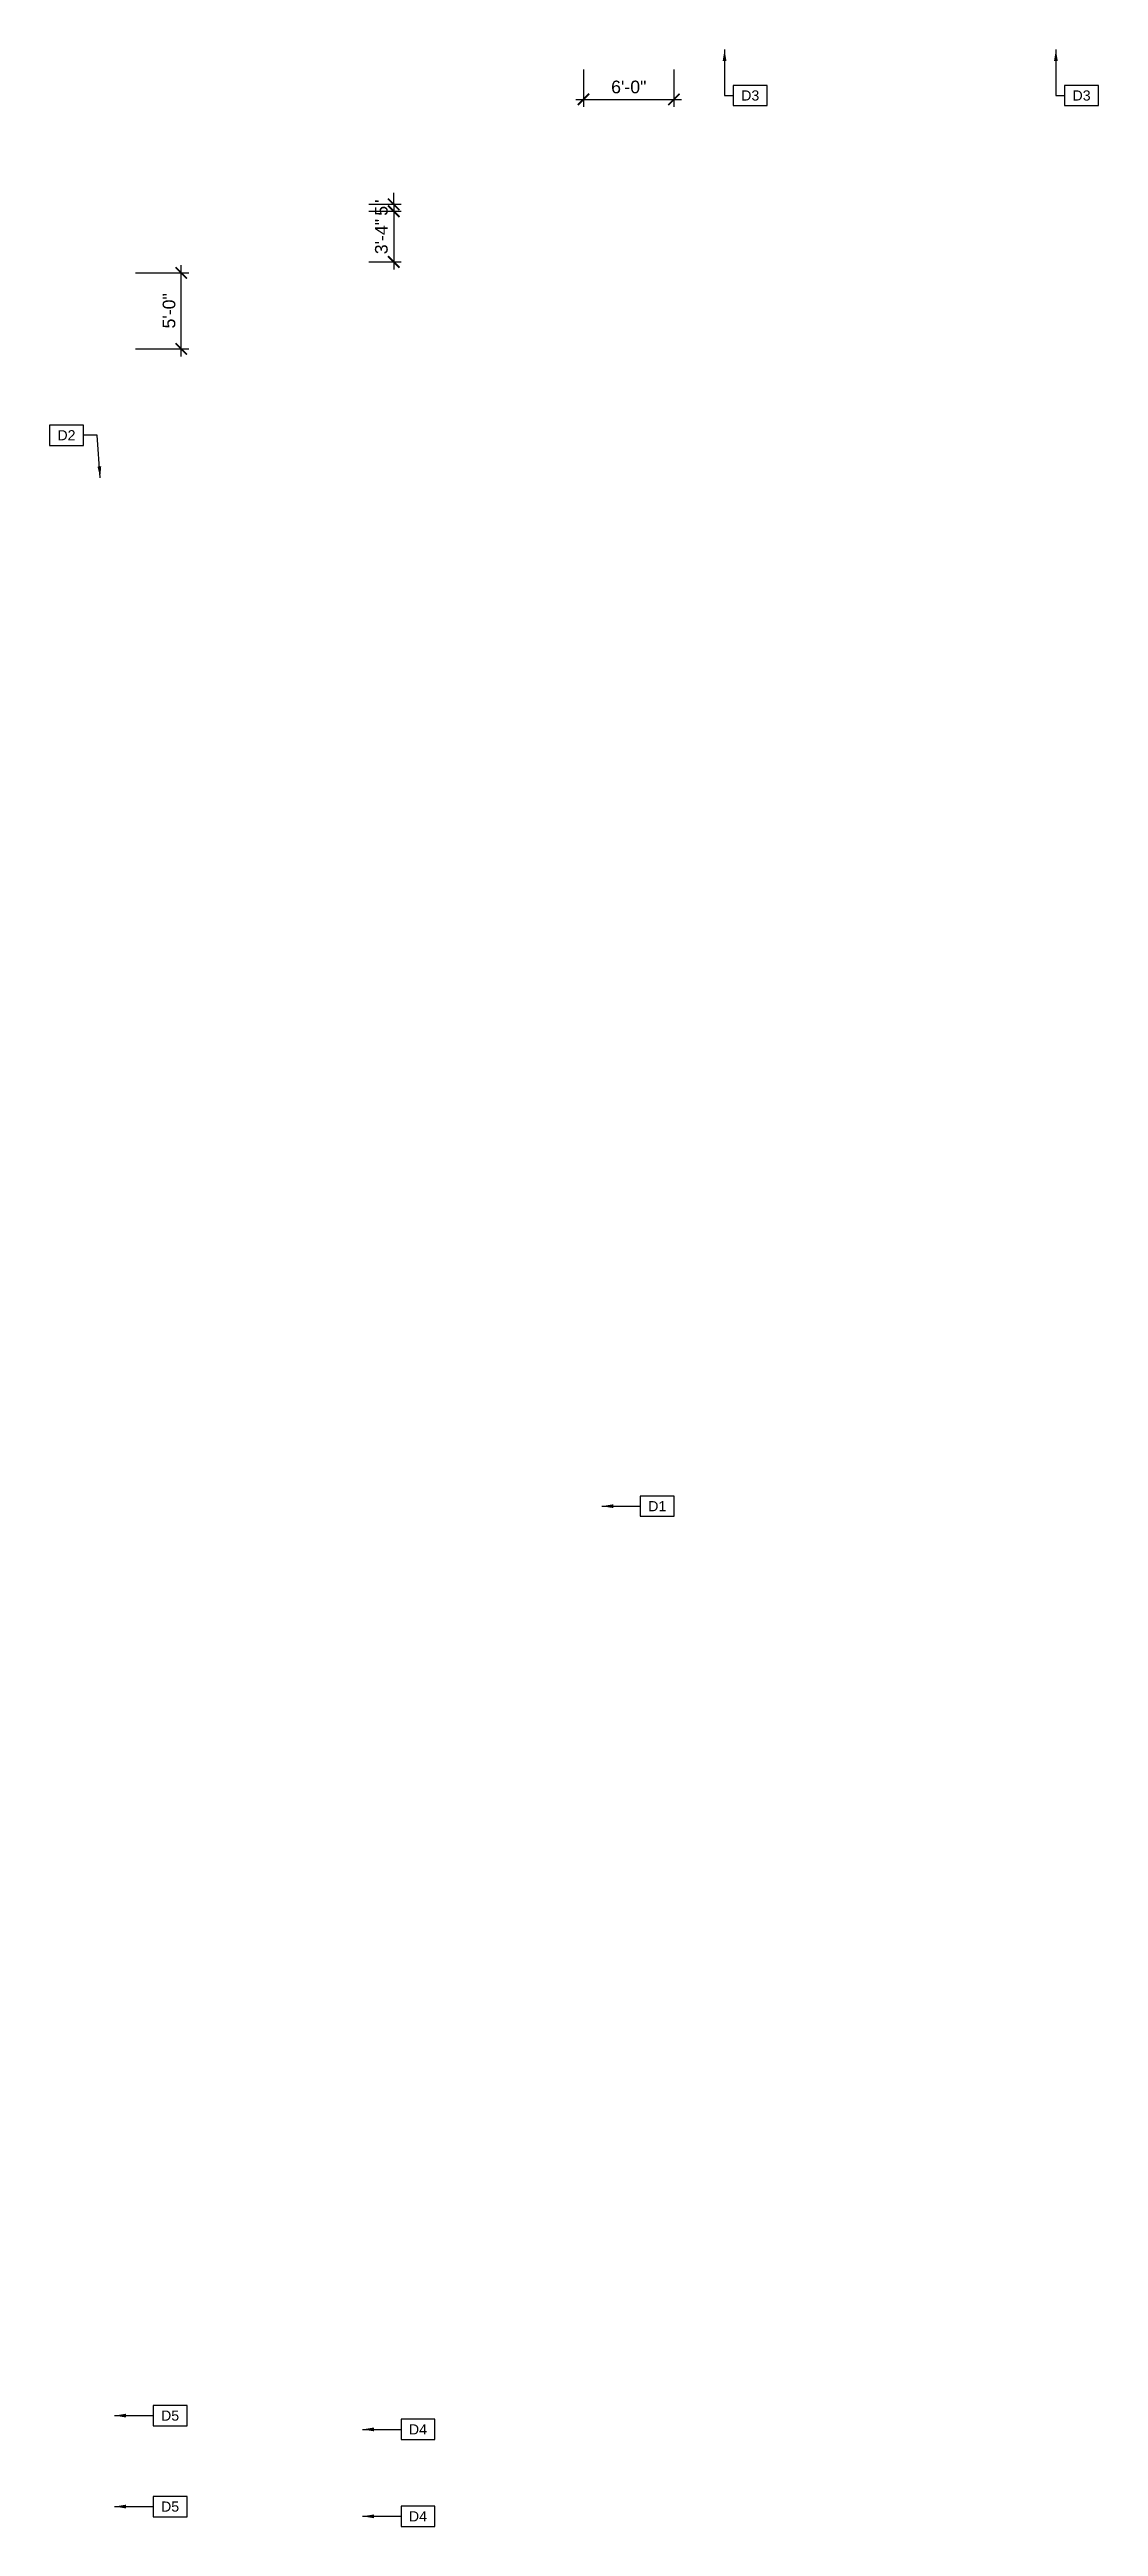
# Model space of a CAD drawing. Header units: inches. Extents: x 3425 to 6702, y -1808 to 3968.
# Drawn here: x 3425 to 4252, y 1712 to 3667 of the extents above; entities that cross this region are included whole.
import ezdxf
from ezdxf.enums import TextEntityAlignment as Align

# ---------------------------------------------------------------- set-up
doc = ezdxf.new("R2010")
doc.units = ezdxf.units.IN
doc.header["$LTSCALE"] = 96
doc.header["$MEASUREMENT"] = 0
doc.layers.add('A-Anno-PwrS', color=7, linetype='Continuous')
doc.layers.add('XREF', color=7, linetype='Continuous')
doc.styles.add('XFINE_0', font='swissl.ttf', dxfattribs={"width": 0.8})
doc.styles.add('XFINE_1-8', font='swissl.ttf', dxfattribs={"height": 10})
doc.dimstyles.new('OTJ_1-8', dxfattribs={"dimscale": 96, "dimtxt": 0.09375, "dimasz": 0.09375, "dimexe": 0.0625, "dimexo": 0.15625, "dimgap": 0.046875, "dimtad": 1, "dimdec": 1, "dimzin": 3, "dimdsep": 46, "dimlunit": 4, "dimtxsty": 'XFINE_1-8', "dimblk": 'ARCHTICK', "dimcen": 0.09, "dimdle": 0.0625, "dimclrd": 15, "dimclre": 15, "dimclrt": 7, "dimadec": 0, "dimazin": 0, "dimtfac": 0.75, "dimtdec": 1, "dimtix": 1, "dimtmove": 1, "dimatfit": 3, "dimfxl": 1, "dimfrac": 1, "dimtolj": 1, "dimtzin": 0, "dimarcsym": 0})

msp = doc.modelspace()

# ---------------------------------------------------------------- blocks, each defined once
blk = doc.blocks.new('_ArchTick')
at = {"color": 0, "linetype": 'ByBlock', "const_width": 0.15}
blk.add_lwpolyline([(-0.5, -0.5), (0.5, 0.5)], dxfattribs=at)
blk = doc.blocks.new('multi-note')
at = {"color": 4}
blk.add_lwpolyline([(-1.67, -1), (1.67, -1), (1.67, 1), (-1.67, 1)], close=True, dxfattribs=at)
at = {"color": 0, "style": 'XFINE_0', "width": 0.8}
blk.add_attdef('MULTI-NOTE', text='', height=1, dxfattribs=at).set_placement((0, 0), align=Align.MIDDLE_CENTER)
blk = doc.blocks.new('*D382')
at = {"layer": 'DefPoints', "color": 0, "transparency": 16777216}
for p in [(3477.5, 3490.5), (3528.7, 3490.5), (3477.5, 3430.5)]:
    blk.add_point(p, dxfattribs=at)
at = {"layer": 'XREF', "color": 15, "lineweight": -2, "transparency": 16777216}
for p, q in [((3492.5, 3490.5), (3534.7, 3490.5)), ((3528.7, 3424.5), (3528.7, 3496.5)), ((3492.5, 3430.5), (3534.7, 3430.5))]:
    blk.add_line(p, q, dxfattribs=at)
at = {"layer": 'XREF', "color": 15, "lineweight": -2, "transparency": 16777216, "xscale": 9, "yscale": 9, "zscale": 9}
for p, rotation in [((3528.7, 3490.5), 90), ((3528.7, 3430.5), 270)]:
    blk.add_blockref('_ArchTick', p, dxfattribs=dict(at, rotation=rotation))
at = {"layer": 'XREF', "color": 7, "transparency": 16777216, "insert": (3519.1, 3460.5), "char_height": 10, "attachment_point": 5, "rotation": 90, "style": 'XFINE_1-8'}
blk.add_mtext('\\A1;5\'-0"', dxfattribs=at)
blk = doc.blocks.new('*D383')
at = {"layer": 'DefPoints', "color": 0, "transparency": 16777216}
for p in [(3846, 3665.9), (3917.3, 3665.9), (3917.3, 3627.4)]:
    blk.add_point(p, dxfattribs=at)
at = {"layer": 'XREF', "color": 15, "lineweight": -2, "transparency": 16777216}
for p, q in [((3846, 3650.9), (3846, 3621.4)), ((3917.3, 3650.9), (3917.3, 3621.4)), ((3840, 3627.4), (3923.3, 3627.4))]:
    blk.add_line(p, q, dxfattribs=at)
at = {"layer": 'XREF', "color": 15, "lineweight": -2, "transparency": 16777216, "xscale": 9, "yscale": 9, "zscale": 9, "rotation": 180}
blk.add_blockref('_ArchTick', (3846, 3627.4), dxfattribs=at)
at = {"layer": 'XREF', "color": 15, "lineweight": -2, "transparency": 16777216, "xscale": 9, "yscale": 9, "zscale": 9}
blk.add_blockref('_ArchTick', (3917.3, 3627.4), dxfattribs=at)
at = {"layer": 'XREF', "color": 7, "transparency": 16777216, "insert": (3881.7, 3637.1), "char_height": 10, "attachment_point": 5, "style": 'XFINE_1-8'}
blk.add_mtext('\\A1;6\'-0"', dxfattribs=at)
blk = doc.blocks.new('*D384')
at = {"layer": 'DefPoints', "color": 0, "transparency": 16777216}
for p in [(3661.7, 3544.6), (3661.7, 3539.1), (3696.3, 3539.1)]:
    blk.add_point(p, dxfattribs=at)
at = {"layer": 'XREF', "color": 15, "lineweight": -2, "transparency": 16777216}
for p, q in [((3676.7, 3544.6), (3702.3, 3544.6)), ((3676.7, 3539.1), (3702.3, 3539.1)), ((3696.3, 3544.6), (3696.3, 3553.6)), ((3696.3, 3544.6), (3696.3, 3539.1)), ((3696.3, 3539.1), (3696.3, 3530.1))]:
    blk.add_line(p, q, dxfattribs=at)
at = {"layer": 'XREF', "color": 15, "lineweight": -2, "transparency": 16777216, "xscale": 9, "yscale": 9, "zscale": 9}
for p, rotation in [((3696.3, 3544.6), 270), ((3696.3, 3539.1), 90)]:
    blk.add_blockref('_ArchTick', p, dxfattribs=dict(at, rotation=rotation))
at = {"layer": 'XREF', "color": 7, "transparency": 16777216, "insert": (3686.6, 3541.9), "char_height": 10, "attachment_point": 5, "rotation": 90, "style": 'XFINE_1-8'}
blk.add_mtext('\\A1;5"', dxfattribs=at)
blk = doc.blocks.new('*D385')
at = {"layer": 'DefPoints', "color": 0, "transparency": 16777216}
for p in [(3661.7, 3539.1), (3661.7, 3499.1), (3696.3, 3499.1)]:
    blk.add_point(p, dxfattribs=at)
at = {"layer": 'XREF', "color": 15, "lineweight": -2, "transparency": 16777216}
for p, q in [((3676.7, 3539.1), (3702.3, 3539.1)), ((3696.3, 3545.1), (3696.3, 3493.1)), ((3676.7, 3499.1), (3702.3, 3499.1))]:
    blk.add_line(p, q, dxfattribs=at)
at = {"layer": 'XREF', "color": 15, "lineweight": -2, "transparency": 16777216, "xscale": 9, "yscale": 9, "zscale": 9}
for p, rotation in [((3696.3, 3539.1), 90), ((3696.3, 3499.1), 270)]:
    blk.add_blockref('_ArchTick', p, dxfattribs=dict(at, rotation=rotation))
at = {"layer": 'XREF', "color": 7, "transparency": 16777216, "insert": (3686.6, 3519.1), "char_height": 10, "attachment_point": 5, "rotation": 90, "style": 'XFINE_1-8'}
blk.add_mtext('\\A1;3\'-4"', dxfattribs=at)

# ---------------------------------------------------------------- dimensions: what is measured, and where the dimension line sits
at = {"layer": 'XREF'}
dim = msp.add_linear_dim(base=(3917.35, 3627.43), p1=(3846, 3665.92), p2=(3917.35, 3665.92), text='6\'-0"', dimstyle='OTJ_1-8', dxfattribs=at)
dim.commit()
dim.dimension.update_dxf_attribs({"geometry": '*D383', "text_midpoint": (3881.67, 3637.07)})
dim = msp.add_linear_dim(base=(3696.25, 3539.12), p1=(3661.74, 3544.61), p2=(3661.74, 3539.12), angle=90, dimstyle='OTJ_1-8', override={"dimdec": 0}, dxfattribs=at)
dim.commit()
dim.dimension.update_dxf_attribs({"geometry": '*D384', "text_midpoint": (3686.62, 3541.87)})
for base, p1, p2, picture, middle in [((3696.25, 3499.12), (3661.74, 3539.12), (3661.74, 3499.12), '*D385', (3686.62, 3519.12)), ((3528.71, 3490.5), (3477.49, 3430.5), (3477.49, 3490.5), '*D382', (3519.07, 3460.5))]:
    dim = msp.add_linear_dim(base=base, p1=p1, p2=p2, angle=90, dimstyle='OTJ_1-8', dxfattribs=at)
    dim.commit()
    dim.dimension.update_dxf_attribs({"geometry": picture, "text_midpoint": middle})

# ---------------------------------------------------------------- block references
at = {"layer": 'A-Anno-PwrS'}
ref = msp.add_blockref('multi-note', (3977.51, 3630.45), dxfattribs=dict(at, xscale=8, yscale=8, zscale=8))
ref.add_attrib('MULTI-NOTE', 'D3', dxfattribs={"layer": '0', "color": 0, "height": 8, "style": 'XFINE_0'}).set_placement((3977.51, 3630.45), align=Align.MIDDLE_CENTER)
ref = msp.add_blockref('multi-note', (4238.86, 3630.45), dxfattribs=dict(at, xscale=8, yscale=8, zscale=8))
ref.add_attrib('MULTI-NOTE', 'D3', dxfattribs={"layer": '0', "color": 0, "height": 8, "style": 'XFINE_0'}).set_placement((4238.86, 3630.45), align=Align.MIDDLE_CENTER)
ref = msp.add_blockref('multi-note', (3438.15, 3362.34), dxfattribs=dict(at, xscale=8, yscale=8, zscale=8))
ref.add_attrib('MULTI-NOTE', 'D2', dxfattribs={"layer": '0', "color": 0, "height": 8, "style": 'XFINE_0'}).set_placement((3438.15, 3362.34), align=Align.MIDDLE_CENTER)
ref = msp.add_blockref('multi-note', (3904.18, 2517.25), dxfattribs=dict(at, xscale=8, yscale=8, zscale=8))
ref.add_attrib('MULTI-NOTE', 'D1', dxfattribs={"layer": '0', "color": 0, "height": 8, "style": 'XFINE_0'}).set_placement((3904.18, 2517.25), align=Align.MIDDLE_CENTER)
ref = msp.add_blockref('multi-note', (3519.89, 1799.62), dxfattribs=dict(at, xscale=8, yscale=8, zscale=8))
ref.add_attrib('MULTI-NOTE', 'D5', dxfattribs={"layer": '0', "color": 0, "height": 8, "style": 'XFINE_0'}).set_placement((3519.89, 1799.62), align=Align.MIDDLE_CENTER)
ref = msp.add_blockref('multi-note', (3715.41, 1788.72), dxfattribs=dict(at, xscale=8, yscale=8, zscale=8))
ref.add_attrib('MULTI-NOTE', 'D4', dxfattribs={"layer": '0', "color": 0, "height": 8, "style": 'XFINE_0'}).set_placement((3715.41, 1788.72), align=Align.MIDDLE_CENTER)
ref = msp.add_blockref('multi-note', (3519.89, 1727.84), dxfattribs=dict(at, xscale=8, yscale=8, zscale=8))
ref.add_attrib('MULTI-NOTE', 'D5', dxfattribs={"layer": '0', "color": 0, "height": 8, "style": 'XFINE_0'}).set_placement((3519.89, 1727.84), align=Align.MIDDLE_CENTER)
ref = msp.add_blockref('multi-note', (3715.41, 1720.14), dxfattribs=dict(at, xscale=8, yscale=8, zscale=8))
ref.add_attrib('MULTI-NOTE', 'D4', dxfattribs={"layer": '0', "color": 0, "height": 8, "style": 'XFINE_0'}).set_placement((3715.41, 1720.14), align=Align.MIDDLE_CENTER)

msp.set_redraw_order([(e.dxf.handle, doc.entitydb.next_handle()) for e in msp.query("TEXT MTEXT ATTDEF DIMENSION ARC_DIMENSION")])  # texts and dimensions are drawn at this point

# ---------------------------------------------------------------- leaders
at = {"layer": 'A-Anno-PwrS', "annotation_type": 0, "has_hookline": 1, "hookline_direction": 1}
for points in [[(3957.27, 3666.7), (3957.27, 3630.45), (3964.17, 3630.45)], [(4218.61, 3666.7), (4218.61, 3630.45), (4225.52, 3630.45)], [(3464.75, 3328.78), (3462.32, 3362.34), (3451.49, 3362.34)], [(3860.42, 2517.25), (3883.93, 2517.25), (3890.84, 2517.25)], [(3476.14, 1799.62), (3499.65, 1799.62), (3506.56, 1799.62)], [(3671.65, 1788.72), (3695.17, 1788.72), (3702.08, 1788.72)], [(3476.14, 1727.84), (3499.65, 1727.84), (3506.56, 1727.84)], [(3671.65, 1720.14), (3695.17, 1720.14), (3702.08, 1720.14)]]:
    msp.add_leader(points, dimstyle='OTJ_1-8', override={"dimgap": 0.046875, "dimtad": 0}, dxfattribs=at)

doc.saveas('drawing.dxf')
